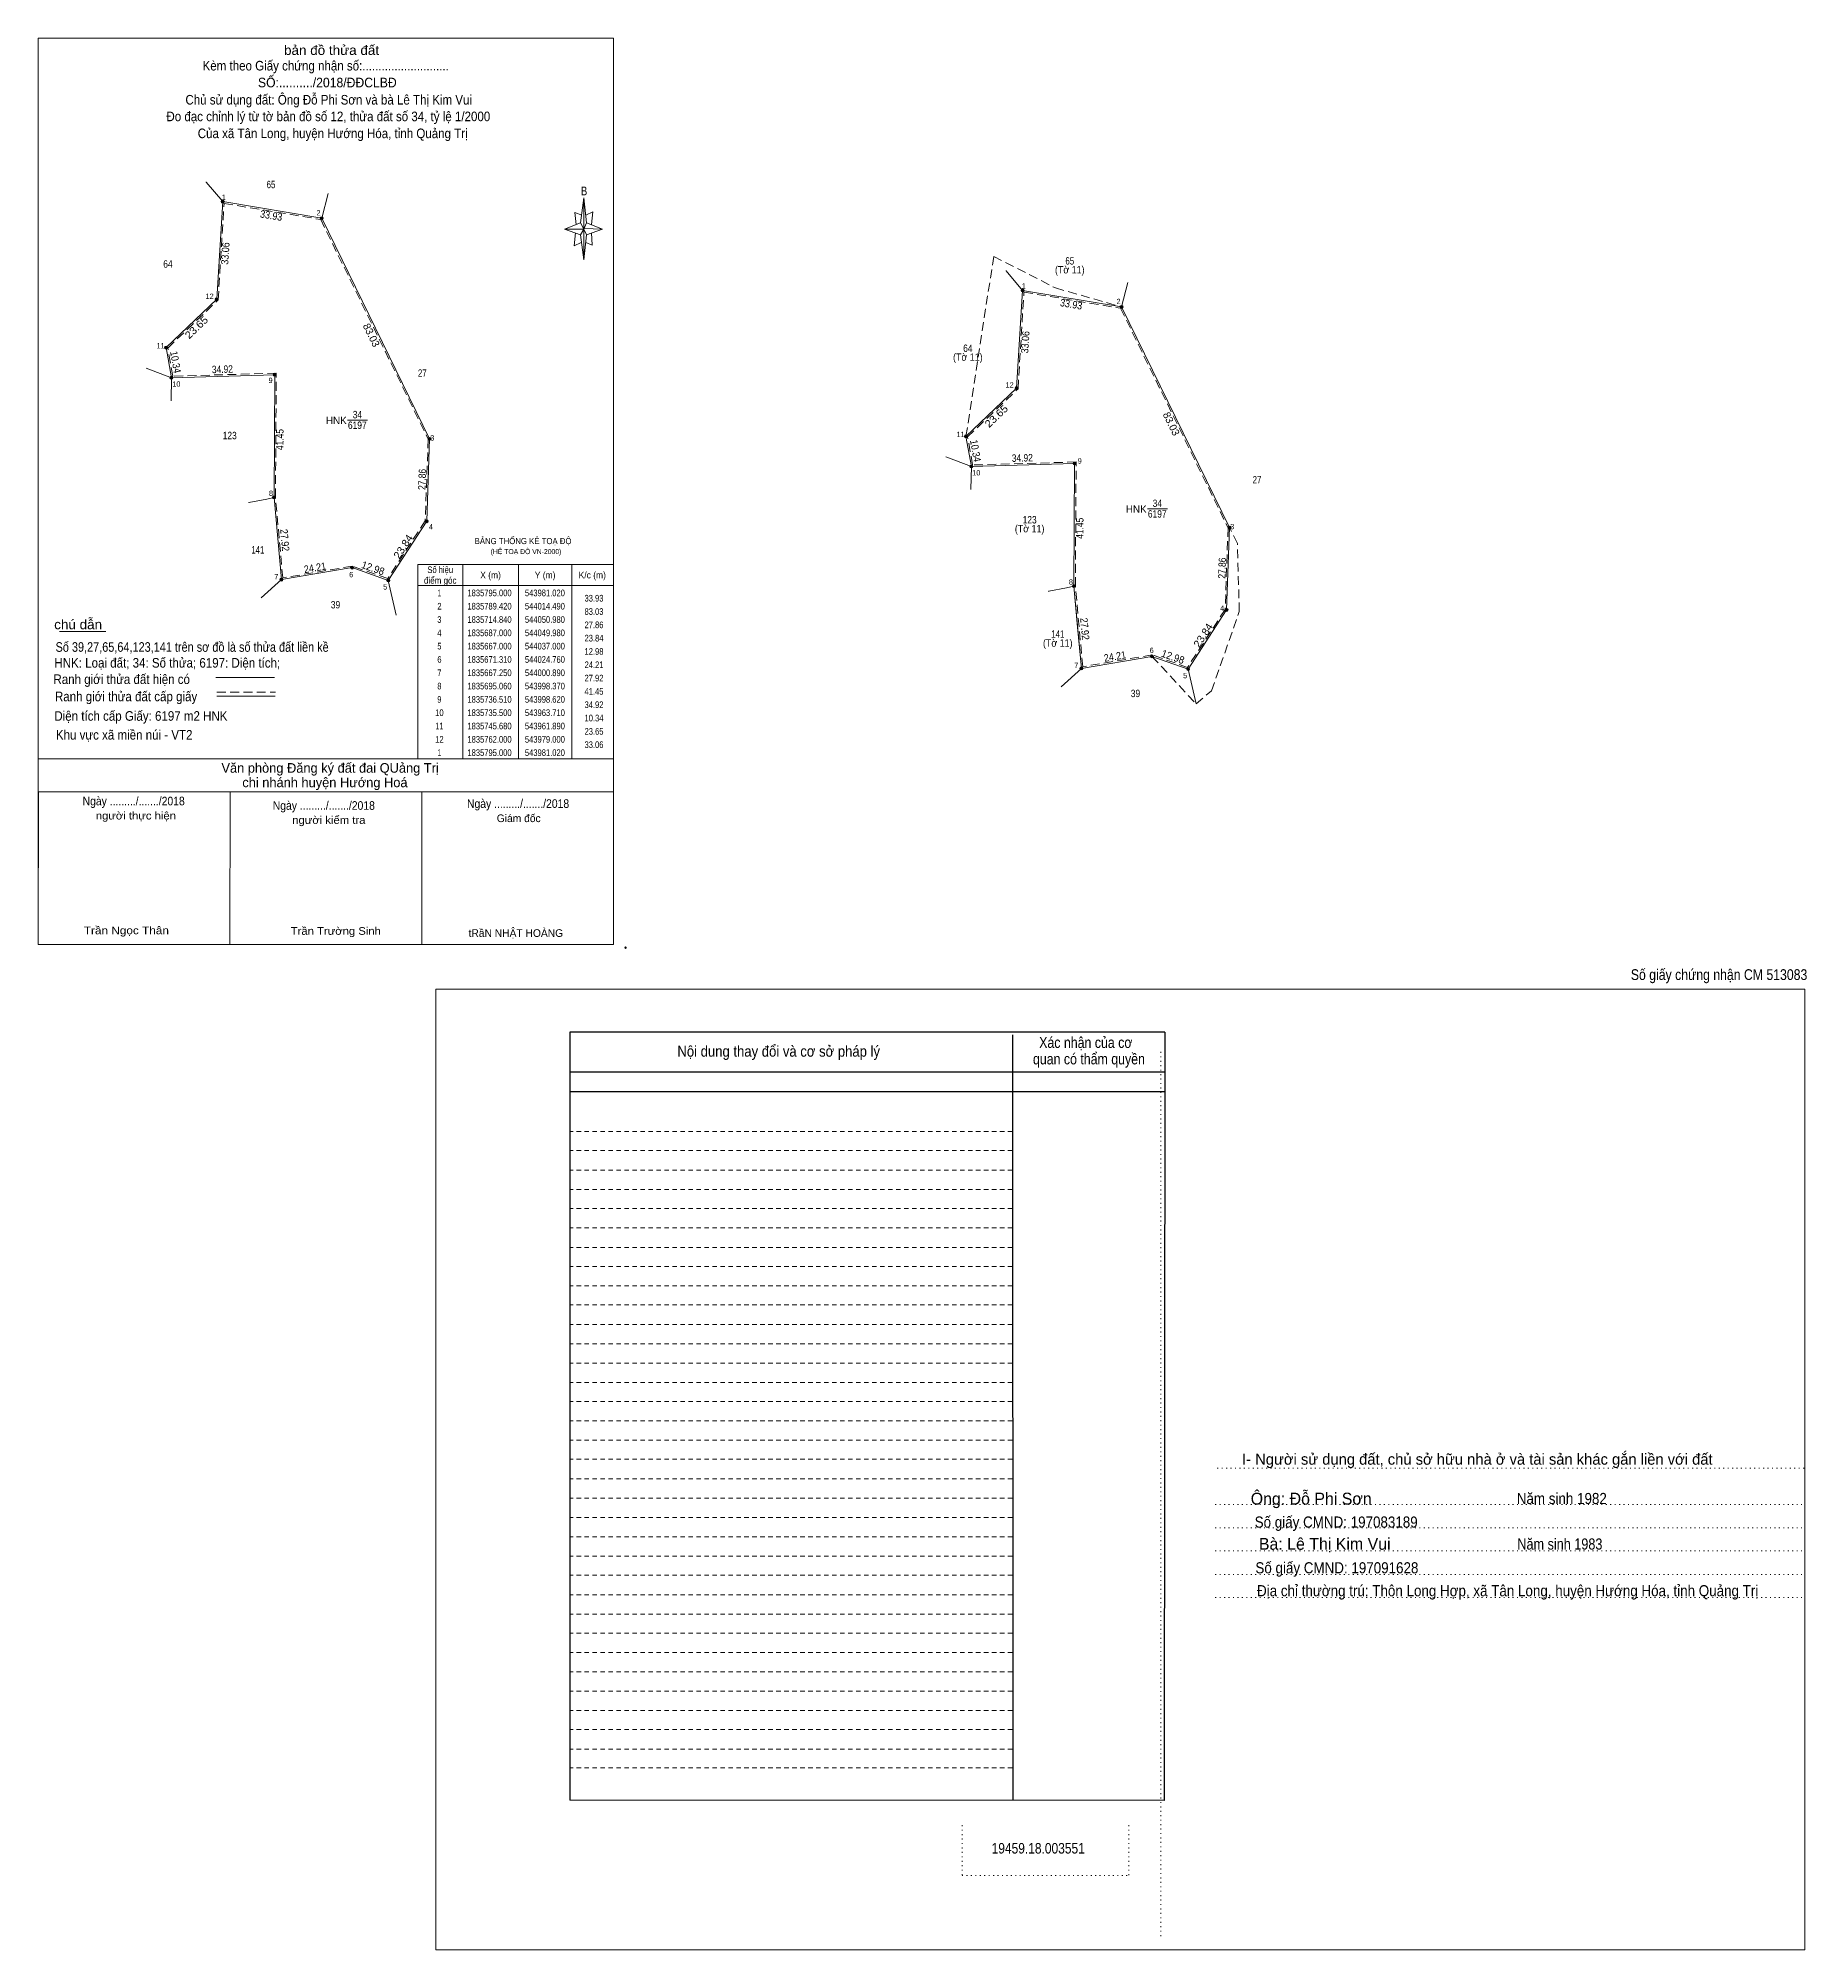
# Model space of a CAD drawing. Header units: metres. Extents: x 543204 to 544731, y 1835234 to 1835953.
# Drawn here: x 543648 to 544246, y 1835234 to 1835880 of the extents above; entities that cross this region are included whole.
import ezdxf
from ezdxf.enums import TextEntityAlignment as Align

# ---------------------------------------------------------------- set-up
doc = ezdxf.new("R2010")
doc.units = ezdxf.units.M
doc.header["$PDMODE"] = 32
doc.header["$PDSIZE"] = 0.5
for name, pattern in [('DOTTED', [1.5, 0.3, -1.2]), ('MEDIUM_DASHED', [4.5, 3, -1.5]), ('SHORT_DASHED', [2.7, 1.5, -1.2])]:
    doc.linetypes.add(name, pattern=pattern)
for name, color, linetype, lineweight in [('1', 7, 'DOTTED', 13), ('10', 7, 'Continuous', 13), ('17', 7, 'Continuous', 13), ('18', 7, 'Continuous', 25), ('28', 7, 'SHORT_DASHED', 13), ('5', 7, 'Continuous', 13), ('52', 7, 'Continuous', 13), ('54', 7, 'Continuous', 13), ('6', 7, 'Continuous', 13), ('63', 7, 'Continuous', 13)]:
    doc.layers.add(name, color=color, linetype=linetype, lineweight=lineweight)
doc.layers.add('40', color=7, linetype='Continuous')

msp = doc.modelspace()

# ---------------------------------------------------------------- texts
at = {"layer": '1', "width": 0.85}
for s, p in [('34', (543756.205, 1835751.79)), ('6197', (543756.17, 1835748.2)), ('34', (544026.575, 1835721.81)), ('6197', (544026.54, 1835718.22))]:
    msp.add_text(s, height=2.5, dxfattribs=at).set_placement(p, align=Align.CENTER)
at = {"layer": '1'}
for p in [(543749.08, 1835749.82), (544019.45, 1835719.84)]:
    msp.add_text('HNK', height=2.5, dxfattribs=at).set_placement(p, align=Align.CENTER)
for s, height, width, p in [('BẢNG THỐNG KÊ TOẠ ĐỘ ', 2.07, 0.95, (543795.84, 1835709.26)), ('(HỆ TOẠ ĐỘ VN-2000)', 1.674, 0.9, (543801.25, 1835705.91))]:
    msp.add_text(s, height=height, dxfattribs=dict(at, width=width)).set_placement(p)
at = {"layer": '18'}
for s, p in [('Ông: Đỗ Phi Sơn', (544078.575, 1835384.64)), ('Bà: Lê Thị Kim Vui', (544083.155, 1835369.37))]:
    msp.add_text(s, height=4.02, dxfattribs=at).set_placement(p, align=Align.CENTER)
at = {"layer": '18', "width": 0.85}
msp.add_text('19459.18.003551', height=3.56, dxfattribs=at).set_placement((543986.31, 1835266.7), align=Align.CENTER)
at = {"layer": '28'}
for s, width, p in [('Xác nhận của cơ', 0.85, (544002.4, 1835538.98)), ('Xác nhận của cơ', 0.85, (544002.4, 1835538.98)), ('Nội dung thay đổi và cơ sở pháp lý', 0.9, (543898.6, 1835536.02)), ('Nội dung thay đổi và cơ sở pháp lý', 0.9, (543898.6, 1835536.02)), (' quan có thẩm quyền', 0.85, (544002.88, 1835533.42)), (' quan có thẩm quyền', 0.85, (544002.88, 1835533.42))]:
    msp.add_text(s, height=3.674, dxfattribs=dict(at, width=width)).set_placement(p, align=Align.CENTER)
msp.add_text('I- Người sử dụng đất, chủ sở hữu nhà ở và tài sản khác gắn liền với đất', height=3.725, dxfattribs=at).set_placement((544134.73, 1835398.12), align=Align.CENTER)
for s, width, p in [('Năm sinh 1982', 0.9, (544148.06, 1835384.82)), ('Số giấy CMND: 197083189', 0.9, (544059.48, 1835376.86)), ('Năm sinh 1983', 0.85, (544148.26, 1835369.44)), ('Số giấy CMND: 197091628', 0.9, (544059.72, 1835361.4)), ('Địa chỉ thường trú: Thôn Long Hợp, xã Tân Long, huyện Hướng Hóa, tỉnh Quảng Trị', 0.9, (544060.28, 1835353.66))]:
    msp.add_text(s, height=3.76, dxfattribs=dict(at, width=width)).set_placement(p)
at = {"layer": '40', "width": 0.85}
msp.add_text('Số giấy chứng nhận CM 513083', height=3.644, dxfattribs=at).set_placement((544216.43, 1835561.94), align=Align.CENTER)
at = {"layer": '5'}
for s, height, width, p in [('bản đồ thửa đất', 3.24, 1.05, (543747.475, 1835874.59)), ('Kèm theo Giấy chứng nhận số:...........................', 3.24, 0.9, (543745.495, 1835869.34)), ('SỐ:........../2018/ĐĐCLBĐ', 3.24, 0.95, (543746.045, 1835863.65)), ('Chủ sử dụng đất: Ông Đỗ Phi Sơn và bà Lê Thị Kim Vui', 3.24, 0.9, (543746.51, 1835857.83)), ('Đo đạc chỉnh lý từ tờ bản đồ số 12, thửa đất số 34, tỷ lệ 1/2000 ', 3.24, 0.9, (543746.92, 1835852.2)), ('Của xã Tân Long, huyện Hướng Hóa, tỉnh Quảng Trị', 3.24, 0.9, (543747.855, 1835846.47)), ('B', 2.976, 0.8, (543832.83, 1835827.12))]:
    msp.add_text(s, height=height, dxfattribs=dict(at, width=width)).set_placement(p, align=Align.CENTER)
at = {"layer": '6'}
for s, width, p in [('chú dẫn', 1.05, (543653.72, 1835680.48)), ('Số 39,27,65,64,123,141 trên sơ đồ là số thửa đất liền kề', 0.85, (543654.19, 1835672.87)), ('HNK: Loại đất; 34: Số thửa; 6197: Diện tích;', 0.9, (543653.8, 1835667.52)), ('Ranh giới thửa đất hiện có ', 0.9, (543653.47, 1835661.98)), ('Ranh giới thửa đất cấp giấy', 0.9, (543653.98, 1835656.15)), ('Diện tích cấp Giấy: 6197 m2 HNK', 0.9, (543653.78, 1835649.56)), ('Khu vực xã miền núi - VT2', 0.9, (543654.3, 1835643.19))]:
    msp.add_text(s, height=3.24, dxfattribs=dict(at, width=width)).set_placement(p)
for s, height, p in [(' Văn phòng Đăng ký đất đai QUảng Trị', 3.24, (543746.38, 1835632)), ('chi nhánh huyện Hướng Hoá', 3.24, (543745.23, 1835627.1)), ('Giám đốc', 2.592, (543810.735, 1835615.31)), ('tRầN NHẬT HOÀNG', 2.592, (543809.76, 1835576.51))]:
    msp.add_text(s, height=height, dxfattribs=at).set_placement(p, align=Align.CENTER)
for s, height, width, p in [('Ngày ........./......./2018', 2.916, 0.9, (543680.59, 1835620.97)), ('người thực hiện', 2.592, 1.1, (543681.33, 1835616.19)), ('Ngày ........./......./2018', 2.916, 0.9, (543744.85, 1835619.46)), ('Ngày ........./......./2018', 2.916, 0.9, (543810.51, 1835620.11)), ('người kiểm tra', 2.592, 1.1, (543746.55, 1835614.71)), ('Trần Ngọc Thân', 2.59, 1.15, (543678.12, 1835577.4)), ('Trần Trường Sinh', 2.59, 1.1, (543748.91, 1835577.22))]:
    msp.add_text(s, height=height, dxfattribs=dict(at, width=width)).set_placement(p, align=Align.CENTER)
at = {"layer": '63'}
for s, height, width, p in [('65', 2.5, 0.8, (543726.99, 1835829.56)), ('65', 2.5, 0.8, (543996.98, 1835803.74)), ('64', 2.5, 0.85, (543692.165, 1835802.69)), ('(Tờ 11)', 2.5, 0.9, (543996.975, 1835800.74)), ('(Tờ 11)', 2.5, 0.9, (543962.525, 1835771.21)), ('64', 2.5, 0.85, (543962.535, 1835774.21)), ('27', 2.5, 0.8, (543778.15, 1835765.82)), ('123', 2.5, 0.85, (543713.05, 1835744.72)), ('27', 2.5, 0.8, (544060.26, 1835729.79)), ('(Tờ 11)', 2.5, 0.9, (543983.415, 1835713.24)), ('123', 2.5, 0.85, (543983.42, 1835716.24)), ('141', 2.5, 0.8, (543722.555, 1835706.07)), ('Số hiệu', 2.25, 0.85, (543784.205, 1835699.48)), ('điểm góc', 2.25, 0.9, (543784.21, 1835695.88)), ('X (m)', 2.25, 0.95, (543801.215, 1835697.68)), ('Y (m)', 2.25, 0.95, (543819.655, 1835697.68)), ('K/c (m)', 2.25, 0.95, (543835.595, 1835697.68)), ('39', 2.5, 0.85, (543748.805, 1835687.53)), (' 2', 2.25, 0.85, (543783.58, 1835687.15)), (' 1', 2.25, 0.75, (543783.57, 1835691.65)), ('1835795.000', 2.25, 0.85, (543800.855, 1835691.65)), ('1835789.420', 2.25, 0.85, (543800.855, 1835687.15)), ('543981.020', 2.25, 0.85, (543819.58, 1835691.65)), ('544014.490', 2.25, 0.85, (543819.58, 1835687.15)), (' 3', 2.25, 0.8, (543783.575, 1835682.65)), ('1835714.840', 2.25, 0.85, (543800.855, 1835682.65)), ('544050.980', 2.25, 0.85, (543819.58, 1835682.65)), (' 4', 2.25, 0.85, (543783.575, 1835678.15)), ('1835687.000', 2.25, 0.85, (543800.855, 1835678.15)), ('544049.980', 2.25, 0.85, (543819.58, 1835678.15)), ('(Tờ 11)', 2.5, 0.9, (543992.915, 1835674.59)), ('141', 2.5, 0.8, (543992.925, 1835677.59)), (' 5', 2.25, 0.8, (543783.575, 1835673.65)), (' 6', 2.25, 0.85, (543783.58, 1835669.15)), ('1835667.000', 2.25, 0.85, (543800.855, 1835673.65)), ('1835671.310', 2.25, 0.85, (543800.855, 1835669.15)), ('544037.000', 2.25, 0.85, (543819.58, 1835673.65)), ('544024.760', 2.25, 0.85, (543819.58, 1835669.15)), (' 7', 2.25, 0.8, (543783.575, 1835664.65)), ('1835667.250', 2.25, 0.85, (543800.855, 1835664.65)), ('544000.890', 2.25, 0.85, (543819.58, 1835664.65)), (' 9', 2.25, 0.8, (543783.565, 1835655.65)), (' 8', 2.25, 0.8, (543783.575, 1835660.15)), ('1835695.060', 2.25, 0.85, (543800.855, 1835660.15)), ('1835736.510', 2.25, 0.85, (543800.855, 1835655.65)), ('543998.370', 2.25, 0.85, (543819.58, 1835660.15)), ('543998.620', 2.25, 0.85, (543819.58, 1835655.65)), ('39', 2.5, 0.85, (544019.175, 1835657.55)), (' 10', 2.25, 0.85, (543783.575, 1835651.15)), ('1835735.500', 2.25, 0.85, (543800.855, 1835651.15)), ('543963.710', 2.25, 0.85, (543819.58, 1835651.15)), (' 12', 2.25, 0.85, (543783.58, 1835642.15)), (' 11', 2.25, 0.8, (543783.565, 1835646.65)), ('1835745.680', 2.25, 0.85, (543800.855, 1835646.65)), ('1835762.000', 2.25, 0.85, (543800.855, 1835642.15)), ('543961.890', 2.25, 0.85, (543819.58, 1835646.65)), ('543979.000', 2.25, 0.85, (543819.58, 1835642.15)), (' 1', 2.25, 0.75, (543783.57, 1835637.65)), ('1835795.000', 2.25, 0.85, (543800.855, 1835637.65)), ('543981.020', 2.25, 0.85, (543819.58, 1835637.65))]:
    msp.add_text(s, height=height, dxfattribs=dict(at, width=width)).set_placement(p, align=Align.CENTER)
for s, height, width, p in [(' 1', 1.8, 0.9, (543711.74, 1835825.57)), (' 2', 1.8, 0.9, (543743.77, 1835820.35)), (' 12', 1.8, 0.95, (543707.64, 1835792.13)), (' 1', 1.8, 0.9, (543982.11, 1835795.59)), (' 2', 1.8, 0.9, (544014.14, 1835790.37)), (' 11', 1.8, 0.9, (543691.06, 1835775.4)), (' 10', 1.8, 0.95, (543696.4, 1835762.46)), (' 9', 1.8, 0.9, (543727.54, 1835763.7)), (' 12', 1.8, 0.95, (543978.01, 1835762.15)), (' 11', 1.8, 0.9, (543961.43, 1835745.42)), (' 3', 1.8, 0.95, (543782.2, 1835744.27)), (' 10', 1.8, 0.95, (543966.77, 1835732.48)), (' 9', 1.8, 0.9, (544001.04, 1835736.47)), (' 8', 1.8, 0.95, (543727.7, 1835725.54)), (' 4', 1.8, 0.95, (543781.75, 1835714.22)), (' 3', 1.8, 0.95, (544052.57, 1835714.29)), (' 7', 1.8, 0.9, (543729.48, 1835697.33)), (' 6', 1.8, 0.9, (543754.8, 1835698.07)), (' 5', 1.8, 0.9, (543766.29, 1835693.91)), (' 8', 1.8, 0.95, (543998.07, 1835695.56)), ('33.93', 2.25, 0.85, (543839.37, 1835689.85)), ('83.03', 2.25, 0.85, (543839.37, 1835685.35)), ('27.86', 2.25, 0.85, (543839.37, 1835680.85)), (' 4', 1.8, 0.95, (544049.19, 1835686.71)), ('23.84', 2.25, 0.85, (543839.37, 1835676.35)), ('12.98', 2.25, 0.85, (543839.38, 1835671.85)), (' 6', 1.8, 0.9, (544025.36, 1835672.45)), ('27.92', 2.25, 0.85, (543839.37, 1835662.85)), ('24.21', 2.25, 0.85, (543839.38, 1835667.35)), (' 7', 1.8, 0.9, (543999.85, 1835667.35)), (' 5', 1.8, 0.9, (544036.66, 1835663.93)), ('41.45', 2.25, 0.85, (543839.38, 1835658.35)), ('34.92', 2.25, 0.85, (543839.37, 1835653.85)), ('10.34', 2.25, 0.85, (543839.37, 1835649.35)), ('23.65', 2.25, 0.85, (543839.38, 1835644.85)), ('33.06', 2.25, 0.85, (543839.37, 1835640.35))]:
    msp.add_text(s, height=height, dxfattribs=dict(at, width=width)).set_placement(p, align=Align.RIGHT)
for s, rotation, width, p in [('33.93', 350.535, 0.9, (543726.889, 1835819.09)), ('33.06', 86.497, 0.9, (543712.786, 1835807.424)), ('23.65', 43.646, 1.1, (543702.657, 1835781.578)), ('33.93', 350.535, 0.9, (543997.259, 1835789.11)), ('33.06', 86.497, 0.9, (543983.156, 1835777.444)), ('10.34', 280.136, 0.9, (543693.538, 1835770.57)), ('34.92', 1.657, 0.85, (543710.609, 1835767.126)), ('23.65', 43.646, 1.1, (543973.027, 1835751.598)), ('41.45', 89.654, 0.85, (543731.232, 1835744.592)), ('10.34', 280.136, 0.9, (543963.908, 1835740.59)), ('27.86', 87.943, 0.85, (543779.322, 1835731.085)), ('34.92', 1.657, 0.85, (543980.979, 1835737.146)), ('41.45', 89.654, 0.85, (544001.602, 1835714.612)), ('27.92', 275.178, 0.9, (543730.447, 1835710.488)), ('23.84', 57.016, 1.05, (543772.74, 1835707.739)), ('24.21', 9.653, 0.9, (543742.09, 1835700.071)), ('12.98', 340.602, 0.95, (543761.065, 1835699.964)), ('27.86', 87.943, 0.85, (544049.692, 1835701.105)), ('27.92', 275.178, 0.9, (544000.817, 1835680.508)), ('23.84', 57.016, 1.05, (544043.11, 1835677.759)), ('24.21', 9.653, 0.9, (544012.46, 1835670.091)), ('12.98', 340.602, 0.95, (544031.435, 1835669.984))]:
    msp.add_text(s, height=2.5, rotation=rotation, dxfattribs=dict(at, width=width)).set_placement(p, align=Align.CENTER)
for p in [(543759.795, 1835779.349), (544030.165, 1835749.369)]:
    msp.add_text('83.03', height=2.5, rotation=296.071, dxfattribs=at).set_placement(p, align=Align.CENTER)

# ---------------------------------------------------------------- hatches: boundary and pattern name
at = {"layer": '63'}
for points in [[(543711.171, 1835825.005, 1), (543710.171, 1835825.005, 1)], [(543744.641, 1835819.425, 1), (543743.641, 1835819.425, 1)], [(543709.151, 1835792.005, 1), (543708.151, 1835792.005, 1)], [(543981.52, 1835795, 1), (543980.52, 1835795, 1)], [(544014.99, 1835789.42, 1), (544013.99, 1835789.42, 1)], [(543692.041, 1835775.685, 1), (543691.041, 1835775.685, 1)], [(543728.771, 1835766.515, 1), (543727.771, 1835766.515, 1)], [(543693.861, 1835765.505, 1), (543692.861, 1835765.505, 1)], [(543979.5, 1835762, 1), (543978.5, 1835762, 1)], [(543781.131, 1835744.845, 1), (543780.131, 1835744.845, 1)], [(543962.39, 1835745.68, 1), (543961.39, 1835745.68, 1)], [(543964.21, 1835735.5, 1), (543963.21, 1835735.5, 1)], [(543999.12, 1835736.51, 1), (543998.12, 1835736.51, 1)], [(543728.521, 1835725.065, 1), (543727.521, 1835725.065, 1)], [(543780.131, 1835717.005, 1), (543779.131, 1835717.005, 1)], [(544051.48, 1835714.84, 1), (544050.48, 1835714.84, 1)], [(543731.041, 1835697.255, 1), (543730.041, 1835697.255, 1)], [(543754.911, 1835701.315, 1), (543753.911, 1835701.315, 1)], [(543767.151, 1835697.005, 1), (543766.151, 1835697.005, 1)], [(543998.87, 1835695.06, 1), (543997.87, 1835695.06, 1)], [(544050.48, 1835687, 1), (544049.48, 1835687, 1)], [(544025.26, 1835671.31, 1), (544024.26, 1835671.31, 1)], [(544001.39, 1835667.25, 1), (544000.39, 1835667.25, 1)], [(544037.5, 1835667, 1), (544036.5, 1835667, 1)]]:
    msp.add_hatch(color=256, dxfattribs=at).paths.add_polyline_path(points)

# ---------------------------------------------------------------- linework, layer by layer
at = {"layer": '1'}
for p, q in [((544027.76, 1835537.62), (544027.76, 1835238.82)), ((544046.84, 1835396.92), (544245.38, 1835396.92)), ((544046.16, 1835384.7), (544244.66, 1835384.7)), ((544046.16, 1835376.82), (544244.66, 1835376.82)), ((544046.16, 1835369.06), (544244.66, 1835369.06)), ((544046.16, 1835361), (544244.66, 1835361)), ((544046.16, 1835353.2), (544244.66, 1835353.2)), ((543960.58, 1835276.24), (543960.58, 1835259.24)), ((544016.96, 1835276.24), (544016.96, 1835259.24)), ((543960.58, 1835259.24), (544016.96, 1835259.24))]:
    msp.add_line(p, q, dxfattribs=at)
at = {"layer": '1', "linetype": 'Continuous'}
for points in [[(543710.67, 1835825.01), (543744.14, 1835819.43), (543780.63, 1835744.85), (543779.63, 1835717.01), (543766.65, 1835697.01), (543754.41, 1835701.32), (543730.54, 1835697.26), (543728.02, 1835725.07), (543728.27, 1835766.52), (543693.36, 1835765.51), (543691.54, 1835775.69), (543708.65, 1835792.01)], [(543981.02, 1835795), (544014.49, 1835789.42), (544050.98, 1835714.84), (544049.98, 1835687), (544037, 1835667), (544024.76, 1835671.31), (544000.89, 1835667.25), (543998.37, 1835695.06), (543998.62, 1835736.51), (543963.71, 1835735.5), (543961.89, 1835745.68), (543979, 1835762)], [(543782.72, 1835234.18), (544245.42, 1835234.18), (544245.42, 1835558.84), (543782.72, 1835558.84)], [(543782.72, 1835558.84), (544245.42, 1835558.84), (544245.42, 1835234.18), (543782.72, 1835234.18)]]:
    msp.add_lwpolyline(points, close=True, dxfattribs=at)
at = {"layer": '1', "linetype": 'MEDIUM_DASHED'}
for points in [[(543711.14, 1835824.43), (543743.8, 1835818.98), (543780.13, 1835744.74), (543779.14, 1835717.17), (543766.44, 1835697.61), (543754.45, 1835701.83), (543730.99, 1835697.84), (543728.52, 1835725.09), (543728.77, 1835767.03), (543693.78, 1835766.02), (543692.08, 1835775.51), (543709.14, 1835791.78)], [(543981.49, 1835794.42), (544014.15, 1835788.97), (544050.48, 1835714.73), (544049.49, 1835687.16), (544036.79, 1835667.6), (544024.8, 1835671.82), (544001.34, 1835667.83), (543998.87, 1835695.08), (543999.12, 1835737.02), (543964.13, 1835736.01), (543962.43, 1835745.5), (543979.49, 1835761.77)]]:
    msp.add_lwpolyline(points, close=True, dxfattribs=at)
at = {"layer": '10'}
for p, q in [((543693.36, 1835765.51), (543684.76, 1835768.75)), ((543693.36, 1835765.51), (543693.22, 1835757.73)), ((543963.71, 1835735.5), (543955.11, 1835738.74)), ((543963.71, 1835735.5), (543963.57, 1835727.72)), ((543730.54, 1835697.26), (543728.02, 1835725.07)), ((543723.7, 1835691.09), (543730.54, 1835697.26)), ((544000.89, 1835667.25), (543998.37, 1835695.06)), ((543994.05, 1835661.08), (544000.89, 1835667.25))]:
    msp.add_line(p, q, dxfattribs=at)
for points in [[(543693.36, 1835765.51), (543728.27, 1835766.52), (543728.02, 1835725.07)], [(543693.36, 1835765.51), (543728.27, 1835766.52), (543728.02, 1835725.07)], [(543963.71, 1835735.5), (543998.62, 1835736.51), (543998.37, 1835695.06)], [(543963.71, 1835735.5), (543998.62, 1835736.51), (543998.37, 1835695.06)], [(543728.02, 1835725.07), (543725.56, 1835724.46), (543719.56, 1835723.32), (543719.47, 1835723.26)], [(543723.7, 1835691.09), (543730.54, 1835697.26), (543728.02, 1835725.07)], [(543998.37, 1835695.06), (543995.91, 1835694.45), (543989.91, 1835693.31), (543989.82, 1835693.25)], [(543994.05, 1835661.08), (544000.89, 1835667.25), (543998.37, 1835695.06)]]:
    msp.add_lwpolyline(points, dxfattribs=at)
at = {"layer": '17'}
for p, q in [((543655.5, 1835679.77), (543671.13, 1835679.77)), ((543648.33, 1835573.96), (543648.37, 1835625.6)), ((543713.13, 1835573.91), (543713.17, 1835625.53)), ((543777.93, 1835573.85), (543777.97, 1835625.49))]:
    msp.add_line(p, q, dxfattribs=at)
at = {"layer": '28', "linetype": 'Continuous', "lineweight": 25}
for p, q in [((544029.14, 1835544.28), (543827.96, 1835544.28)), ((543977.58, 1835543.46), (543977.72, 1835284.62)), ((544029.14, 1835544.28), (544028.9, 1835284.6)), ((544029.14, 1835530.74), (543828.18, 1835530.74)), ((544029.14, 1835530.74), (543828.18, 1835530.74)), ((544029.14, 1835524.18), (543828.18, 1835524.18)), ((544028.9, 1835284.6), (543827.96, 1835284.72))]:
    msp.add_line(p, q, dxfattribs=at)
at = {"layer": '28'}
for p, q in [((543977.58, 1835510.76), (543827.96, 1835510.76)), ((543977.58, 1835504.26), (543827.96, 1835504.26)), ((543977.58, 1835497.7), (543827.96, 1835497.7)), ((543977.58, 1835491.14), (543827.96, 1835491.14)), ((543977.58, 1835484.66), (543827.96, 1835484.66)), ((543977.58, 1835478.14), (543827.96, 1835478.14)), ((543977.58, 1835471.56), (543827.96, 1835471.56)), ((543977.58, 1835465.14), (543827.96, 1835465.14)), ((543977.58, 1835458.58), (543827.96, 1835458.58)), ((543977.58, 1835452.1), (543827.96, 1835452.1)), ((543977.58, 1835445.56), (543827.96, 1835445.56)), ((543977.58, 1835438.98), (543827.96, 1835438.98)), ((543977.58, 1835432.42), (543827.96, 1835432.42)), ((543977.58, 1835425.96), (543827.96, 1835425.96)), ((543977.58, 1835419.44), (543827.96, 1835419.44)), ((543977.58, 1835412.92), (543827.96, 1835412.92)), ((543977.58, 1835406.42), (543827.96, 1835406.42)), ((543977.58, 1835399.94), (543827.96, 1835399.94)), ((543977.58, 1835393.38), (543827.96, 1835393.38)), ((543977.58, 1835386.82), (543827.96, 1835386.82)), ((543977.58, 1835380.3), (543827.96, 1835380.3)), ((543977.58, 1835373.8), (543827.96, 1835373.8)), ((543977.58, 1835367.22), (543827.96, 1835367.22)), ((543977.58, 1835360.74), (543827.96, 1835360.74)), ((543977.58, 1835354.18), (543827.96, 1835354.18)), ((543977.58, 1835347.62), (543827.96, 1835347.62)), ((543977.58, 1835341.2), (543827.96, 1835341.2)), ((543977.58, 1835334.62), (543827.96, 1835334.62)), ((543977.58, 1835328.14), (543827.96, 1835328.14)), ((543977.58, 1835321.58), (543827.96, 1835321.58)), ((543977.58, 1835315.1), (543827.96, 1835315.1)), ((543977.58, 1835308.6), (543827.96, 1835308.6)), ((543977.58, 1835302), (543827.96, 1835302)), ((543977.58, 1835295.62), (543827.96, 1835295.62))]:
    msp.add_line(p, q, dxfattribs=at)
at = {"layer": '28', "linetype": 'Continuous', "lineweight": 25}
msp.add_lwpolyline([(544029.14, 1835544.28), (543827.96, 1835544.28), (543827.96, 1835284.72)], dxfattribs=at)
at = {"layer": '5'}
for p, q in [((543831.65, 1835817.9), (543832.73, 1835826.33)), ((543831.65, 1835813.8), (543826.25, 1835815.74)), ((543833.59, 1835813.8), (543832.73, 1835805.37)), ((543833.59, 1835817.9), (543838.99, 1835815.74)), ((543835.32, 1835814.45), (543835.54, 1835810.34)), ((543835.54, 1835810.34), (543833.38, 1835811.21))]:
    msp.add_line(p, q, dxfattribs=at)
for points in [[(543648.33, 1835880.24), (543842.73, 1835880.24), (543842.73, 1835573.96), (543648.33, 1835573.96)], [(543832.73, 1835826.33), (543833.59, 1835817.9), (543832.73, 1835815.74)], [(543832.73, 1835815.74), (543826.25, 1835815.74), (543831.65, 1835817.9), (543833.59, 1835813.8), (543838.99, 1835815.74), (543832.73, 1835815.96)], [(543832.73, 1835815.74), (543832.73, 1835805.37), (543831.65, 1835813.8)]]:
    msp.add_lwpolyline(points, close=True, dxfattribs=at)
for points in [[(543832.08, 1835820.49), (543829.7, 1835821.36), (543830.14, 1835817.25)], [(543833.38, 1835820.49), (543835.75, 1835821.57), (543835.32, 1835817.25)], [(543832.73, 1835815.74), (543831.65, 1835817.9), (543826.25, 1835815.74)], [(543829.92, 1835814.45), (543829.49, 1835810.13), (543831.86, 1835811.21)], [(543832.73, 1835815.74), (543833.59, 1835813.8), (543838.99, 1835815.74)]]:
    msp.add_lwpolyline(points, dxfattribs=at)
at = {"layer": '52'}
for p, q in [((543705.05, 1835831.65), (543705.11, 1835831.58)), ((543705.12, 1835831.58), (543710.67, 1835825.01)), ((543780.63, 1835744.85), (543744.14, 1835819.43)), ((543975.4, 1835801.64), (543975.46, 1835801.57)), ((543975.47, 1835801.57), (543981.02, 1835795)), ((544050.98, 1835714.84), (544014.49, 1835789.42)), ((543729.28, 1835711.17), (543730.54, 1835697.26)), ((543730.54, 1835697.26), (543754.41, 1835701.32)), ((543766.65, 1835697.01), (543769.34, 1835685.28)), ((543999.63, 1835681.16), (544000.89, 1835667.25)), ((544000.89, 1835667.25), (544024.76, 1835671.31)), ((544037, 1835667), (544039.69, 1835655.27))]:
    msp.add_line(p, q, dxfattribs=at)
for points in [[(543691.54, 1835775.69), (543708.65, 1835792.01), (543710.67, 1835825.01), (543744.14, 1835819.43)], [(543961.89, 1835745.68), (543979, 1835762), (543981.02, 1835795), (544014.49, 1835789.42)], [(543693.36, 1835765.51), (543728.27, 1835766.52), (543728.15, 1835745.79)], [(543728.15, 1835745.79), (543728.02, 1835725.07), (543729.28, 1835711.17), (543730.54, 1835697.26)], [(543754.41, 1835701.32), (543766.65, 1835697.01), (543779.63, 1835717.01), (543780.63, 1835744.85)], [(543963.71, 1835735.5), (543998.62, 1835736.51), (543998.5, 1835715.78)], [(543998.5, 1835715.78), (543998.37, 1835695.06), (543999.63, 1835681.16), (544000.89, 1835667.25)], [(544024.76, 1835671.31), (544037, 1835667), (544049.98, 1835687), (544050.98, 1835714.84)]]:
    msp.add_lwpolyline(points, dxfattribs=at)
at = {"layer": '54'}
for p, q in [((543744.14, 1835819.43), (543746.27, 1835827.73)), ((544014.49, 1835789.42), (544016.62, 1835797.72))]:
    msp.add_line(p, q, dxfattribs=at)
for points in [[(543693.36, 1835765.51), (543728.27, 1835766.52), (543728.02, 1835725.07)], [(543693.36, 1835765.51), (543728.27, 1835766.52), (543728.02, 1835725.07)], [(543963.71, 1835735.5), (543998.62, 1835736.51), (543998.37, 1835695.06)], [(543963.71, 1835735.5), (543998.62, 1835736.51), (543998.37, 1835695.06)], [(543723.7, 1835691.09), (543730.54, 1835697.26), (543728.02, 1835725.07)], [(543723.7, 1835691.09), (543730.54, 1835697.26), (543728.02, 1835725.07)], [(543994.05, 1835661.08), (544000.89, 1835667.25), (543998.37, 1835695.06)], [(543994.05, 1835661.08), (544000.89, 1835667.25), (543998.37, 1835695.06)]]:
    msp.add_lwpolyline(points, dxfattribs=at)
at = {"layer": '6'}
for p, q in [((543708.39, 1835664.18), (543728.14, 1835664.18)), ((543708.7, 1835657.85), (543728.44, 1835657.85)), ((543648.33, 1835636.72), (543842.73, 1835636.72)), ((543648.33, 1835636.72), (543842.73, 1835636.72)), ((543648.33, 1835625.58), (543842.73, 1835625.58))]:
    msp.add_line(p, q, dxfattribs=at)
at = {"layer": '6', "linetype": 'MEDIUM_DASHED'}
msp.add_line((543708.7, 1835659.19), (543728.57, 1835659.19), dxfattribs=at)
at = {"layer": '6'}
msp.add_point((543846.83, 1835572.88), dxfattribs=at)
at = {"layer": '63', "linetype": 'MEDIUM_DASHED'}
for q in [(543961.89, 1835745.68), (543992.13, 1835795.83)]:
    msp.add_line((543971.28, 1835806.52), q, dxfattribs=at)
at = {"layer": '63'}
for p, q in [((543691.54, 1835775.69), (543693.36, 1835765.51)), ((543752.89, 1835751.15), (543759.62, 1835751.15)), ((543961.89, 1835745.68), (543963.71, 1835735.5)), ((544023.24, 1835721.14), (544029.97, 1835721.14)), ((543791.79, 1835702.42), (543791.79, 1835636.72)), ((543810.69, 1835702.42), (543810.69, 1835636.72)), ((543828.69, 1835702.42), (543828.69, 1835636.72)), ((543776.67, 1835695.22), (543842.73, 1835695.22))]:
    msp.add_line(p, q, dxfattribs=at)
at = {"layer": '63', "linetype": 'MEDIUM_DASHED'}
for points in [[(543971.28, 1835806.52), (543992.13, 1835795.83), (544014.49, 1835789.42)], [(544024.76, 1835671.31), (544039.69, 1835655.27), (544044.89, 1835659.66), (544054.28, 1835686.48), (544053.62, 1835709.45), (544050.98, 1835714.84)]]:
    msp.add_lwpolyline(points, dxfattribs=at)
at = {"layer": '63'}
msp.add_lwpolyline([(543776.67, 1835702.42), (543842.73, 1835702.42), (543842.73, 1835636.72), (543776.67, 1835636.72)], close=True, dxfattribs=at)
for centre in [(543710.671, 1835825.005), (543744.141, 1835819.425), (543708.651, 1835792.005), (543981.02, 1835795), (544014.49, 1835789.42), (543691.541, 1835775.685), (543728.271, 1835766.515), (543693.361, 1835765.505), (543979, 1835762), (543780.631, 1835744.845), (543961.89, 1835745.68), (543963.71, 1835735.5), (543998.62, 1835736.51), (543728.021, 1835725.065), (543779.631, 1835717.005), (544050.98, 1835714.84), (543730.541, 1835697.255), (543754.411, 1835701.315), (543766.651, 1835697.005), (543998.37, 1835695.06), (544049.98, 1835687), (544024.76, 1835671.31), (544000.89, 1835667.25), (544037, 1835667)]:
    msp.add_circle(centre, 0.5, dxfattribs=at)

msp.set_redraw_order([(e.dxf.handle, doc.entitydb.next_handle()) for e in msp.query("TEXT MTEXT ATTDEF DIMENSION ARC_DIMENSION")])  # texts and dimensions are drawn at this point

doc.saveas('drawing.dxf')
